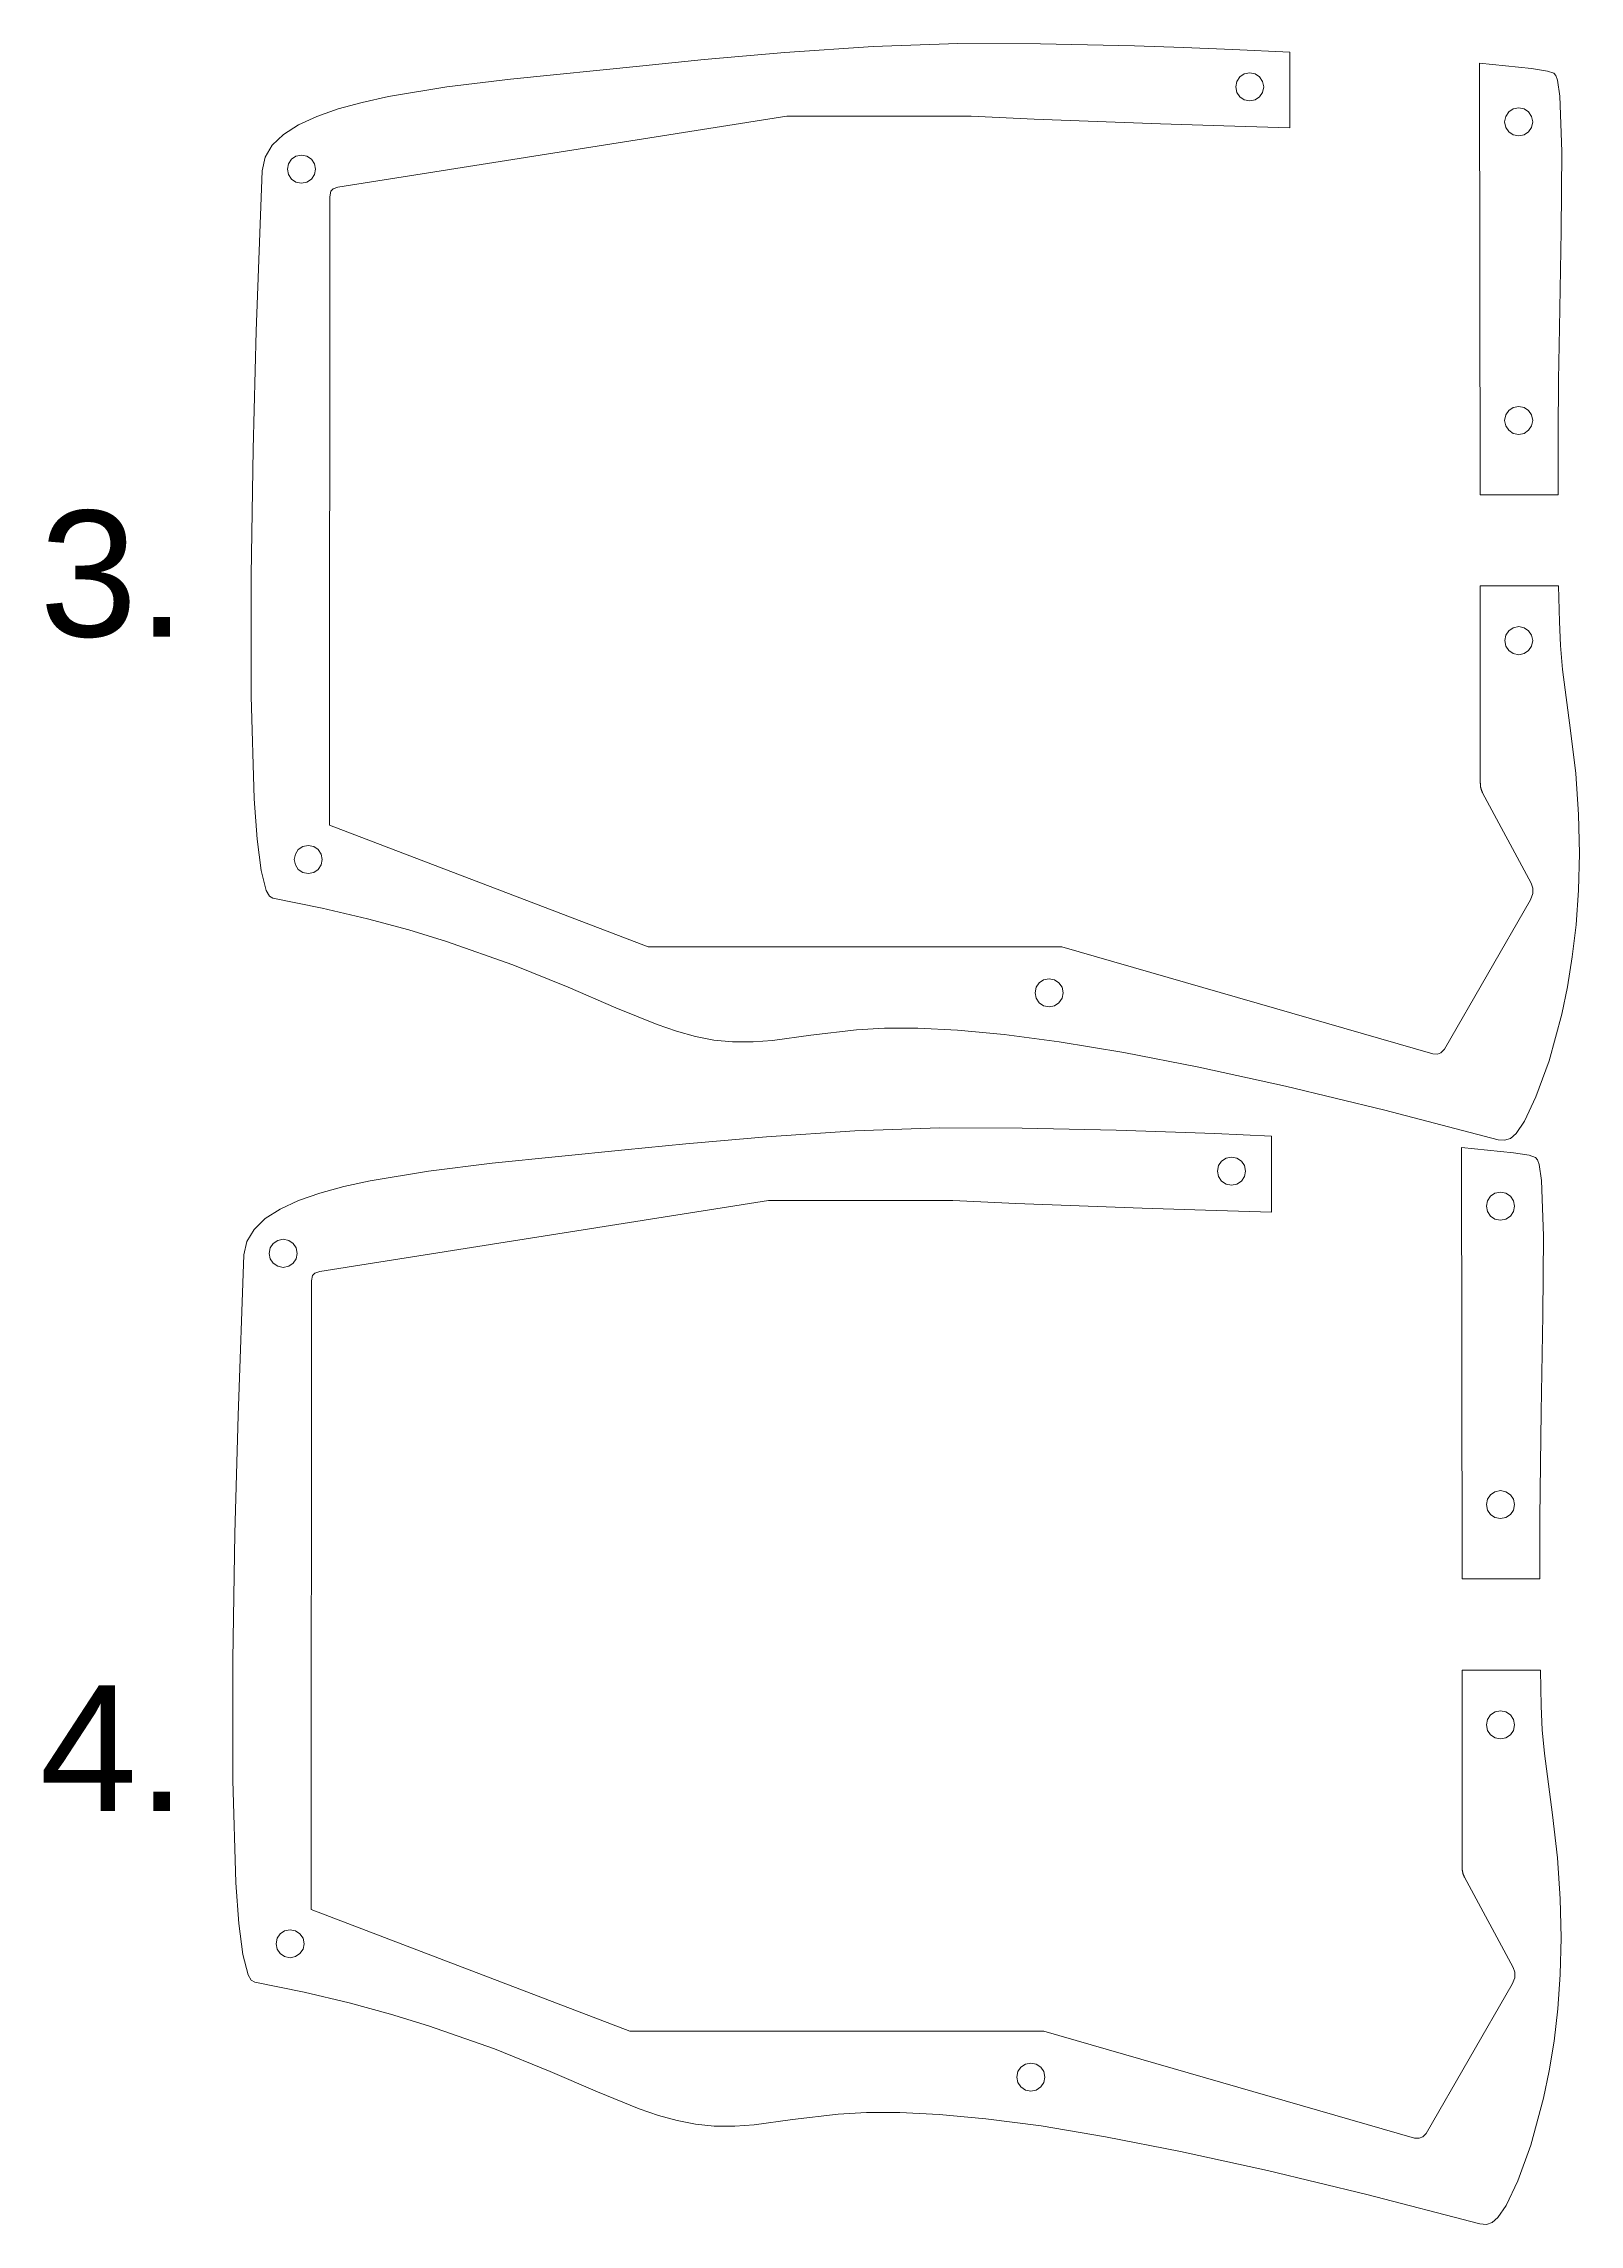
# Model space of a CAD drawing. Extents: x -219 to 329, y -29 to 491.
# Drawn here: x -215.5 to -32.4, y -28.4 to 231.5 of the extents above; entities that cross this region are included whole.
import ezdxf

# ---------------------------------------------------------------- set-up
doc = ezdxf.new("R2010")
doc.units = 0
doc.header["$MEASUREMENT"] = 0
doc.layers.get('0').update_dxf_attribs({"lineweight": 25, "true_color": 0xffffff})
doc.layers.add('Layer 1', color=7, linetype='BYLAYER', lineweight=5, true_color=0xffffff)
doc.styles.add('textstyle2', font='')
doc.styles.add('textstyle6', font='')
doc.styles.get('textstyle2').set_extended_font_data('Nimbus Sans [UKWN]')
doc.styles.get('textstyle6').set_extended_font_data('Nimbus Sans [UKWN]')

msp = doc.modelspace()

# ---------------------------------------------------------------- texts
at = {"char_height": 1, "attachment_point": 1}
for s, insert, style in [('\\C7;\\H15;3.', (-215.99, 175.85), 'textstyle6'), ('\\C7;\\H15;4.', (-215.99, 35.85), 'textstyle2')]:
    msp.add_mtext(s, dxfattribs=dict(at, insert=insert, style=style))

# ---------------------------------------------------------------- linework, layer by layer
at = {"layer": 'Layer 1'}
for p, q in [((-106.51, 231.52), (-116.6, 231.17)), ((-96.67, 231.49), (-106.51, 231.52)), ((-85.46, 231.24), (-96.67, 231.49)), ((-144.06, 228.89), (-159.85, 227.29)), ((-136.76, 229.62), (-144.06, 228.89)), ((-127.15, 230.46), (-136.76, 229.62)), ((-116.6, 231.17), (-127.15, 230.46)), ((-79.6, 231.05), (-85.46, 231.24)), ((-73.71, 230.83), (-79.6, 231.05)), ((-66.94, 230.51), (-73.71, 230.83)), ((-73.71, 230.83), (-73.71, 230.83)), ((-66.93, 221.47), (-66.94, 230.51)), ((-38.11, 228.55), (-44.31, 229.18)), ((-44.31, 229.18), (-44.22, 177.75)), ((-167.44, 226.36), (-174.39, 225.21)), ((-159.85, 227.29), (-167.44, 226.36)), ((-73.25, 227.02), (-73.38, 226.36)), ((-73.38, 226.36), (-73.25, 225.71)), ((-72.89, 227.55), (-73.25, 227.02)), ((-72.36, 227.91), (-72.89, 227.55)), ((-71.71, 228.04), (-72.36, 227.91)), ((-71.06, 227.91), (-71.71, 228.04)), ((-70.53, 227.55), (-71.06, 227.91)), ((-70.17, 227.02), (-70.53, 227.55)), ((-70.04, 226.36), (-70.17, 227.02)), ((-70.17, 225.71), (-70.04, 226.36)), ((-70.04, 226.36), (-70.04, 226.36)), ((-36.2, 228.24), (-38.11, 228.55)), ((-35.46, 227.99), (-36.2, 228.24)), ((-35.23, 227.71), (-35.46, 227.99)), ((-35.03, 227.15), (-35.23, 227.71)), ((-34.75, 225.24), (-35.03, 227.15)), ((-180.4, 223.73), (-182.94, 222.84)), ((-177.53, 224.52), (-180.4, 223.73)), ((-174.39, 225.21), (-177.53, 224.52)), ((-73.25, 225.71), (-72.89, 225.18)), ((-72.89, 225.18), (-72.36, 224.82)), ((-72.36, 224.82), (-71.71, 224.69)), ((-71.71, 224.69), (-71.06, 224.82)), ((-71.06, 224.82), (-70.53, 225.18)), ((-70.53, 225.18), (-70.17, 225.71)), ((-40.3, 223.73), (-40.83, 223.37)), ((-39.64, 223.86), (-40.3, 223.73)), ((-38.99, 223.73), (-39.64, 223.86)), ((-38.46, 223.37), (-38.99, 223.73)), ((-34.51, 218.67), (-34.75, 225.24)), ((-185.12, 221.84), (-186.91, 220.7)), ((-182.94, 222.84), (-185.12, 221.84)), ((-180.42, 214.41), (-126.89, 222.86)), ((-126.89, 222.86), (-104.94, 222.86)), ((-104.94, 222.86), (-97.42, 222.51)), ((-97.42, 222.51), (-89.89, 222.22)), ((-89.89, 222.22), (-82.35, 221.96)), ((-82.35, 221.96), (-74.8, 221.71)), ((-74.8, 221.71), (-66.93, 221.47)), ((-41.19, 222.84), (-41.32, 222.19)), ((-41.32, 222.19), (-41.19, 221.53)), ((-40.83, 223.37), (-41.19, 222.84)), ((-41.19, 221.53), (-40.83, 221)), ((-40.83, 221), (-40.3, 220.64)), ((-38.99, 220.64), (-38.46, 221)), ((-38.1, 222.84), (-38.46, 223.37)), ((-38.46, 221), (-38.1, 221.53)), ((-37.97, 222.19), (-38.1, 222.84)), ((-38.1, 221.53), (-37.97, 222.19)), ((-37.97, 222.19), (-37.97, 222.19)), ((-188.25, 219.41), (-189.11, 217.98)), ((-186.91, 220.7), (-188.25, 219.41)), ((-40.3, 220.64), (-39.64, 220.51)), ((-39.64, 220.51), (-38.99, 220.64)), ((-34.58, 209.17), (-34.51, 218.67)), ((-189.46, 216.37), (-190.15, 197.23)), ((-189.11, 217.98), (-189.46, 216.37)), ((-186.31, 217.21), (-186.44, 216.56)), ((-186.44, 216.56), (-186.31, 215.91)), ((-185.95, 217.74), (-186.31, 217.21)), ((-186.31, 215.91), (-185.95, 215.38)), ((-185.42, 218.1), (-185.95, 217.74)), ((-184.76, 218.23), (-185.42, 218.1)), ((-184.11, 218.1), (-184.76, 218.23)), ((-183.58, 217.74), (-184.11, 218.1)), ((-183.22, 217.21), (-183.58, 217.74)), ((-183.58, 215.38), (-183.22, 215.91)), ((-183.09, 216.56), (-183.22, 217.21)), ((-183.22, 215.91), (-183.09, 216.56)), ((-183.09, 216.56), (-183.09, 216.56)), ((-185.95, 215.38), (-185.42, 215.02)), ((-185.42, 215.02), (-184.76, 214.89)), ((-184.76, 214.89), (-184.11, 215.02)), ((-184.11, 215.02), (-183.58, 215.38)), ((-181.41, 138.36), (-181.39, 213.27)), ((-181.39, 213.27), (-181.27, 213.93)), ((-181.27, 213.93), (-180.99, 214.21)), ((-180.99, 214.21), (-180.42, 214.41)), ((-34.78, 197.66), (-34.58, 209.17)), ((-34.88, 191.44), (-34.78, 197.66)), ((-190.15, 197.23), (-190.52, 183.17)), ((-34.94, 185.05), (-34.88, 191.44)), ((-41.19, 187.26), (-41.32, 186.61)), ((-40.83, 187.79), (-41.19, 187.26)), ((-40.3, 188.15), (-40.83, 187.79)), ((-39.64, 188.28), (-40.3, 188.15)), ((-38.99, 188.15), (-39.64, 188.28)), ((-38.46, 187.79), (-38.99, 188.15)), ((-38.1, 187.26), (-38.46, 187.79)), ((-37.97, 186.61), (-38.1, 187.26)), ((-41.32, 186.61), (-41.19, 185.96)), ((-41.19, 185.96), (-40.83, 185.43)), ((-40.83, 185.43), (-40.3, 185.07)), ((-40.3, 185.07), (-39.64, 184.94)), ((-39.64, 184.94), (-38.99, 185.07)), ((-38.99, 185.07), (-38.46, 185.43)), ((-38.46, 185.43), (-38.1, 185.96)), ((-38.1, 185.96), (-37.97, 186.61)), ((-37.97, 186.61), (-37.97, 186.61)), ((-34.94, 177.75), (-34.94, 185.05)), ((-190.52, 183.17), (-190.77, 168.16)), ((-44.22, 177.75), (-34.94, 177.75)), ((-190.77, 168.16), (-190.77, 153.76)), ((-34.89, 166.89), (-44.22, 166.89)), ((-44.22, 166.89), (-44.22, 164.84)), ((-34.77, 162.59), (-34.89, 166.89)), ((-44.22, 164.84), (-44.22, 162.46)), ((-44.22, 162.46), (-44.22, 160.09)), ((-40.82, 161.54), (-41.18, 161.01)), ((-40.29, 161.9), (-40.82, 161.54)), ((-39.64, 162.03), (-40.29, 161.9)), ((-38.99, 161.9), (-39.64, 162.03)), ((-38.46, 161.54), (-38.99, 161.9)), ((-38.1, 161.01), (-38.46, 161.54)), ((-34.66, 159.79), (-34.77, 162.59)), ((-44.22, 160.09), (-44.22, 157.71)), ((-41.18, 161.01), (-41.31, 160.36)), ((-41.31, 160.36), (-41.18, 159.71)), ((-41.18, 159.71), (-40.82, 159.17)), ((-40.82, 159.17), (-40.29, 158.82)), ((-40.29, 158.82), (-39.64, 158.68)), ((-39.64, 158.68), (-38.99, 158.82)), ((-38.99, 158.82), (-38.46, 159.17)), ((-38.46, 159.17), (-38.1, 159.71)), ((-37.97, 160.36), (-38.1, 161.01)), ((-38.1, 159.71), (-37.97, 160.36)), ((-37.97, 160.36), (-37.97, 160.36)), ((-34.41, 156.94), (-34.66, 159.79)), ((-44.22, 157.71), (-44.22, 155.34)), ((-33.45, 149.65), (-34.41, 156.94)), ((-190.77, 153.76), (-190.41, 141.52)), ((-44.22, 155.34), (-44.22, 152.96)), ((-44.22, 152.96), (-44.22, 150.58)), ((-44.22, 150.58), (-44.22, 148.21)), ((-44.22, 148.21), (-44.22, 145.83)), ((-32.84, 144.52), (-33.45, 149.65)), ((-44.22, 145.83), (-44.22, 143.46)), ((-44.22, 143.46), (-44.22, 143.39)), ((-44.22, 143.39), (-44.21, 143.32)), ((-44.21, 143.32), (-44.21, 143.26)), ((-44.21, 143.26), (-44.21, 143.2)), ((-44.21, 143.2), (-44.2, 143.15)), ((-44.2, 143.15), (-44.2, 143.09)), ((-44.2, 143.09), (-44.19, 143.04)), ((-44.19, 143.04), (-44.19, 143)), ((-44.19, 143), (-44.18, 142.95)), ((-32.51, 139.63), (-32.84, 144.52)), ((-190.41, 141.52), (-190.06, 136.69)), ((-44.18, 142.95), (-44.18, 142.91)), ((-44.18, 142.91), (-44.17, 142.86)), ((-44.17, 142.86), (-44.16, 142.82)), ((-44.16, 142.82), (-44.15, 142.79)), ((-44.15, 142.79), (-44.14, 142.75)), ((-44.14, 142.75), (-44.13, 142.72)), ((-44.13, 142.72), (-44.12, 142.68)), ((-44.12, 142.68), (-44.11, 142.65)), ((-44.11, 142.65), (-44.1, 142.62)), ((-44.1, 142.62), (-44.09, 142.59)), ((-44.09, 142.59), (-44.08, 142.56)), ((-44.08, 142.56), (-44.07, 142.53)), ((-44.07, 142.53), (-44.06, 142.5)), ((-44.06, 142.5), (-44.05, 142.47)), ((-44.05, 142.47), (-44.04, 142.44)), ((-44.04, 142.44), (-44.03, 142.42)), ((-44.03, 142.42), (-44.01, 142.39)), ((-44.01, 142.39), (-44, 142.36)), ((-44, 142.36), (-43.99, 142.33)), ((-43.99, 142.33), (-43.98, 142.3)), ((-43.98, 142.3), (-43.97, 142.27)), ((-43.97, 142.27), (-43.95, 142.24)), ((-43.95, 142.24), (-43.94, 142.21)), ((-43.94, 142.21), (-38.14, 131.46)), ((-143.44, 123.86), (-181.41, 138.36)), ((-32.41, 134.99), (-32.51, 139.63)), ((-190.06, 136.69), (-189.58, 132.97)), ((-185.14, 135.46), (-185.49, 134.93)), ((-184.6, 135.82), (-185.14, 135.46)), ((-183.95, 135.95), (-184.6, 135.82)), ((-183.3, 135.82), (-183.95, 135.95)), ((-182.77, 135.46), (-183.3, 135.82)), ((-182.41, 134.93), (-182.77, 135.46)), ((-189.58, 132.97), (-188.96, 130.57)), ((-185.49, 134.93), (-185.63, 134.28)), ((-185.63, 134.28), (-185.49, 133.63)), ((-185.49, 133.63), (-185.14, 133.09)), ((-185.14, 133.09), (-184.6, 132.73)), ((-184.6, 132.73), (-183.95, 132.6)), ((-183.95, 132.6), (-183.3, 132.73)), ((-183.3, 132.73), (-182.77, 133.09)), ((-182.77, 133.09), (-182.41, 133.63)), ((-182.28, 134.28), (-182.41, 134.93)), ((-182.41, 133.63), (-182.28, 134.28)), ((-182.28, 134.28), (-182.28, 134.28)), ((-32.52, 130.61), (-32.41, 134.99)), ((-188.96, 130.57), (-188.58, 129.92)), ((-37.95, 130.23), (-38.24, 129.46)), ((-38.14, 131.46), (-37.95, 130.86)), ((-37.95, 130.86), (-37.95, 130.23)), ((-32.81, 126.49), (-32.52, 130.61)), ((-188.58, 129.92), (-188.17, 129.68)), ((-188.17, 129.68), (-182.29, 128.49)), ((-182.29, 128.49), (-176.9, 127.22)), ((-38.24, 129.46), (-48.49, 111.66)), ((-176.9, 127.22), (-171.97, 125.88)), ((-171.97, 125.88), (-167.46, 124.51)), ((-33.25, 122.66), (-32.81, 126.49)), ((-167.46, 124.51), (-159.57, 121.73)), ((-94.1, 123.86), (-143.44, 123.86)), ((-49.88, 111.12), (-94.1, 123.86)), ((-33.83, 119.11), (-33.25, 122.66)), ((-159.57, 121.73), (-152.95, 119.04)), ((-96.82, 119.57), (-97.18, 119.04)), ((-96.29, 119.93), (-96.82, 119.57)), ((-95.64, 120.06), (-96.29, 119.93)), ((-94.98, 119.93), (-95.64, 120.06)), ((-94.45, 119.57), (-94.98, 119.93)), ((-94.09, 119.04), (-94.45, 119.57)), ((-152.95, 119.04), (-147.3, 116.61)), ((-97.18, 119.04), (-97.31, 118.38)), ((-97.31, 118.38), (-97.18, 117.73)), ((-97.18, 117.73), (-96.82, 117.2)), ((-96.82, 117.2), (-96.29, 116.84)), ((-94.98, 116.84), (-94.45, 117.2)), ((-94.45, 117.2), (-94.09, 117.73)), ((-93.96, 118.38), (-94.09, 119.04)), ((-94.09, 117.73), (-93.96, 118.38)), ((-93.96, 118.38), (-93.96, 118.38)), ((-34.5, 115.85), (-33.83, 119.11)), ((-147.3, 116.61), (-142.35, 114.6)), ((-142.35, 114.6), (-140.04, 113.81)), ((-96.29, 116.84), (-95.64, 116.71)), ((-95.64, 116.71), (-94.98, 116.84)), ((-36.01, 110.27), (-34.5, 115.85)), ((-140.04, 113.81), (-137.8, 113.19)), ((-137.8, 113.19), (-135.6, 112.76)), ((-135.6, 112.76), (-133.39, 112.54)), ((-133.39, 112.54), (-130.91, 112.53)), ((-130.91, 112.53), (-128.62, 112.69)), ((-128.62, 112.69), (-124.04, 113.33)), ((-124.04, 113.33), (-118.6, 113.98)), ((-118.6, 113.98), (-115.24, 114.16)), ((-115.24, 114.16), (-111.27, 114.17)), ((-111.27, 114.17), (-106.56, 113.94)), ((-106.56, 113.94), (-100.99, 113.42)), ((-100.99, 113.42), (-94.42, 112.55)), ((-94.42, 112.55), (-86.73, 111.28)), ((-86.73, 111.28), (-77.78, 109.53)), ((-77.78, 109.53), (-67.44, 107.25)), ((-49.32, 111.09), (-49.88, 111.12)), ((-48.91, 111.25), (-49.32, 111.09)), ((-48.49, 111.66), (-48.91, 111.25)), ((-37.58, 105.99), (-36.01, 110.27)), ((-67.44, 107.25), (-55.59, 104.39)), ((-55.59, 104.39), (-42.08, 100.88)), ((-38.97, 103.09), (-37.58, 105.99)), ((-118.78, 101.94), (-129.32, 101.23)), ((-108.68, 102.29), (-118.78, 101.94)), ((-98.84, 102.26), (-108.68, 102.29)), ((-87.63, 102.01), (-98.84, 102.26)), ((-81.77, 101.82), (-87.63, 102.01)), ((-75.88, 101.6), (-81.77, 101.82)), ((-69.11, 101.28), (-75.88, 101.6)), ((-75.88, 101.6), (-75.88, 101.6)), ((-40.62, 101.03), (-39.95, 101.63)), ((-39.95, 101.63), (-38.97, 103.09)), ((-146.23, 99.67), (-162.02, 98.07)), ((-138.93, 100.39), (-146.23, 99.67)), ((-129.32, 101.23), (-138.93, 100.39)), ((-73.88, 98.81), (-74.53, 98.68)), ((-73.23, 98.68), (-73.88, 98.81)), ((-69.1, 92.24), (-69.11, 101.28)), ((-40.28, 99.32), (-46.48, 99.95)), ((-46.48, 99.95), (-46.39, 48.52)), ((-42.08, 100.88), (-41.32, 100.82)), ((-41.32, 100.82), (-40.62, 101.03)), ((-38.38, 99.02), (-40.28, 99.32)), ((-37.63, 98.76), (-38.38, 99.02)), ((-169.61, 97.13), (-176.57, 95.98)), ((-162.02, 98.07), (-169.61, 97.13)), ((-75.43, 97.79), (-75.56, 97.14)), ((-75.56, 97.14), (-75.43, 96.48)), ((-75.07, 98.32), (-75.43, 97.79)), ((-75.43, 96.48), (-75.07, 95.95)), ((-74.53, 98.68), (-75.07, 98.32)), ((-72.7, 98.32), (-73.23, 98.68)), ((-72.34, 97.79), (-72.7, 98.32)), ((-72.7, 95.95), (-72.34, 96.48)), ((-72.21, 97.14), (-72.34, 97.79)), ((-72.34, 96.48), (-72.21, 97.14)), ((-72.21, 97.14), (-72.21, 97.14)), ((-37.4, 98.48), (-37.63, 98.76)), ((-37.21, 97.92), (-37.4, 98.48)), ((-36.92, 96.02), (-37.21, 97.92)), ((-185.11, 93.62), (-187.29, 92.61)), ((-182.57, 94.51), (-185.11, 93.62)), ((-182.59, 85.18), (-129.07, 93.63)), ((-179.71, 95.29), (-182.57, 94.51)), ((-176.57, 95.98), (-179.71, 95.29)), ((-129.07, 93.63), (-107.12, 93.63)), ((-107.12, 93.63), (-99.6, 93.28)), ((-75.07, 95.95), (-74.53, 95.59)), ((-74.53, 95.59), (-73.88, 95.46)), ((-73.88, 95.46), (-73.23, 95.59)), ((-73.23, 95.59), (-72.7, 95.95)), ((-43.36, 93.61), (-43.49, 92.96)), ((-43, 94.14), (-43.36, 93.61)), ((-42.47, 94.5), (-43, 94.14)), ((-41.82, 94.63), (-42.47, 94.5)), ((-41.16, 94.5), (-41.82, 94.63)), ((-40.63, 94.14), (-41.16, 94.5)), ((-40.27, 93.61), (-40.63, 94.14)), ((-40.14, 92.96), (-40.27, 93.61)), ((-36.68, 89.44), (-36.92, 96.02)), ((-189.08, 91.47), (-190.42, 90.19)), ((-187.29, 92.61), (-189.08, 91.47)), ((-99.6, 93.28), (-92.06, 92.99)), ((-92.06, 92.99), (-84.52, 92.73)), ((-84.52, 92.73), (-76.97, 92.49)), ((-76.97, 92.49), (-69.1, 92.24)), ((-43.49, 92.96), (-43.36, 92.31)), ((-43.36, 92.31), (-43, 91.77)), ((-43, 91.77), (-42.47, 91.42)), ((-42.47, 91.42), (-41.82, 91.28)), ((-41.82, 91.28), (-41.16, 91.42)), ((-41.16, 91.42), (-40.63, 91.77)), ((-40.63, 91.77), (-40.27, 92.31)), ((-40.27, 92.31), (-40.14, 92.96)), ((-40.14, 92.96), (-40.14, 92.96)), ((-191.29, 88.75), (-191.63, 87.14)), ((-190.42, 90.19), (-191.29, 88.75)), ((-188.12, 88.52), (-188.48, 87.98)), ((-187.59, 88.87), (-188.12, 88.52)), ((-186.94, 89.01), (-187.59, 88.87)), ((-186.28, 88.87), (-186.94, 89.01)), ((-185.75, 88.52), (-186.28, 88.87)), ((-185.39, 87.98), (-185.75, 88.52)), ((-36.75, 79.95), (-36.68, 89.44)), ((-191.63, 87.14), (-192.32, 68.01)), ((-188.48, 87.98), (-188.61, 87.33)), ((-188.61, 87.33), (-188.48, 86.68)), ((-188.48, 86.68), (-188.12, 86.15)), ((-188.12, 86.15), (-187.59, 85.79)), ((-187.59, 85.79), (-186.94, 85.66)), ((-186.94, 85.66), (-186.28, 85.79)), ((-186.28, 85.79), (-185.75, 86.15)), ((-185.75, 86.15), (-185.39, 86.68)), ((-185.26, 87.33), (-185.39, 87.98)), ((-185.39, 86.68), (-185.26, 87.33)), ((-185.26, 87.33), (-185.26, 87.33)), ((-183.59, 9.13), (-183.56, 84.05)), ((-183.56, 84.05), (-183.45, 84.71)), ((-183.45, 84.71), (-183.16, 84.99)), ((-183.16, 84.99), (-182.59, 85.18)), ((-36.95, 68.43), (-36.75, 79.95)), ((-192.32, 68.01), (-192.69, 53.94)), ((-37.05, 62.21), (-36.95, 68.43)), ((-37.12, 55.82), (-37.05, 62.21)), ((-43.36, 58.03), (-43.49, 57.38)), ((-43.49, 57.38), (-43.36, 56.73)), ((-43, 58.57), (-43.36, 58.03)), ((-42.47, 58.92), (-43, 58.57)), ((-41.82, 59.06), (-42.47, 58.92)), ((-41.16, 58.92), (-41.82, 59.06)), ((-40.63, 58.57), (-41.16, 58.92)), ((-40.27, 58.03), (-40.63, 58.57)), ((-40.14, 57.38), (-40.27, 58.03)), ((-40.27, 56.73), (-40.14, 57.38)), ((-40.14, 57.38), (-40.14, 57.38)), ((-43.36, 56.73), (-43, 56.2)), ((-43, 56.2), (-42.47, 55.84)), ((-42.47, 55.84), (-41.82, 55.71)), ((-41.82, 55.71), (-41.16, 55.84)), ((-41.16, 55.84), (-40.63, 56.2)), ((-40.63, 56.2), (-40.27, 56.73)), ((-37.12, 48.52), (-37.12, 55.82)), ((-192.69, 53.94), (-192.94, 38.93)), ((-46.39, 48.52), (-37.12, 48.52)), ((-192.94, 38.93), (-192.94, 24.54)), ((-37.06, 37.66), (-46.39, 37.66)), ((-46.39, 37.66), (-46.39, 35.61)), ((-36.95, 33.36), (-37.06, 37.66)), ((-46.39, 35.61), (-46.39, 33.23)), ((-46.39, 33.23), (-46.39, 30.86)), ((-43.35, 31.78), (-43.49, 31.13)), ((-43, 32.31), (-43.35, 31.78)), ((-42.46, 32.67), (-43, 32.31)), ((-41.81, 32.8), (-42.46, 32.67)), ((-41.16, 32.67), (-41.81, 32.8)), ((-40.63, 32.31), (-41.16, 32.67)), ((-40.27, 31.78), (-40.63, 32.31)), ((-40.14, 31.13), (-40.27, 31.78)), ((-36.83, 30.56), (-36.95, 33.36)), ((-46.39, 30.86), (-46.39, 28.48)), ((-43.49, 31.13), (-43.35, 30.48)), ((-43.35, 30.48), (-43, 29.95)), ((-43, 29.95), (-42.46, 29.59)), ((-42.46, 29.59), (-41.81, 29.46)), ((-41.81, 29.46), (-41.16, 29.59)), ((-41.16, 29.59), (-40.63, 29.95)), ((-40.63, 29.95), (-40.27, 30.48)), ((-40.27, 30.48), (-40.14, 31.13)), ((-40.14, 31.13), (-40.14, 31.13)), ((-36.58, 27.71), (-36.83, 30.56)), ((-46.39, 28.48), (-46.39, 26.11)), ((-46.39, 26.11), (-46.39, 23.73)), ((-35.62, 20.42), (-36.58, 27.71)), ((-192.94, 24.54), (-192.58, 12.29)), ((-46.39, 23.73), (-46.39, 21.36)), ((-46.39, 21.36), (-46.39, 18.98)), ((-46.39, 18.98), (-46.39, 16.6)), ((-35.02, 15.29), (-35.62, 20.42)), ((-46.39, 16.6), (-46.39, 14.23)), ((-46.39, 14.23), (-46.39, 14.16)), ((-46.39, 14.16), (-46.39, 14.1)), ((-46.39, 14.1), (-46.38, 14.03)), ((-46.38, 14.03), (-46.38, 13.98)), ((-46.38, 13.98), (-46.38, 13.92)), ((-46.38, 13.92), (-46.37, 13.87)), ((-46.37, 13.87), (-46.37, 13.82)), ((-46.37, 13.82), (-46.36, 13.77)), ((-46.36, 13.77), (-46.35, 13.72)), ((-46.35, 13.72), (-46.35, 13.68)), ((-46.35, 13.68), (-46.34, 13.64)), ((-46.34, 13.64), (-46.33, 13.6)), ((-46.33, 13.6), (-46.32, 13.56)), ((-46.32, 13.56), (-46.32, 13.52)), ((-46.32, 13.52), (-46.31, 13.49)), ((-46.31, 13.49), (-46.3, 13.45)), ((-46.3, 13.45), (-46.29, 13.42)), ((-46.29, 13.42), (-46.28, 13.39)), ((-46.28, 13.39), (-46.27, 13.36)), ((-46.27, 13.36), (-46.26, 13.33)), ((-46.26, 13.33), (-46.25, 13.3)), ((-46.25, 13.3), (-46.23, 13.27)), ((-46.23, 13.27), (-46.22, 13.24)), ((-46.22, 13.24), (-46.21, 13.22)), ((-46.21, 13.22), (-46.2, 13.19)), ((-46.2, 13.19), (-46.19, 13.16)), ((-46.19, 13.16), (-46.18, 13.13)), ((-46.18, 13.13), (-46.16, 13.1)), ((-46.16, 13.1), (-46.15, 13.07)), ((-46.15, 13.07), (-46.14, 13.04)), ((-46.14, 13.04), (-46.13, 13.01)), ((-46.13, 13.01), (-46.12, 12.98)), ((-34.68, 10.4), (-35.02, 15.29)), ((-192.58, 12.29), (-192.24, 7.46)), ((-46.12, 12.98), (-40.32, 2.23)), ((-34.58, 5.76), (-34.68, 10.4)), ((-145.62, -5.37), (-183.59, 9.13)), ((-192.24, 7.46), (-191.76, 3.75)), ((-187.67, 5.7), (-187.8, 5.05)), ((-187.31, 6.23), (-187.67, 5.7)), ((-186.78, 6.59), (-187.31, 6.23)), ((-186.13, 6.72), (-186.78, 6.59)), ((-185.47, 6.59), (-186.13, 6.72)), ((-184.94, 6.23), (-185.47, 6.59)), ((-184.58, 5.7), (-184.94, 6.23)), ((-184.45, 5.05), (-184.58, 5.7)), ((-34.69, 1.38), (-34.58, 5.76)), ((-191.76, 3.75), (-191.13, 1.35)), ((-187.8, 5.05), (-187.67, 4.4)), ((-187.67, 4.4), (-187.31, 3.87)), ((-187.31, 3.87), (-186.78, 3.51)), ((-186.78, 3.51), (-186.13, 3.38)), ((-186.13, 3.38), (-185.47, 3.51)), ((-185.47, 3.51), (-184.94, 3.87)), ((-184.94, 3.87), (-184.58, 4.4)), ((-184.58, 4.4), (-184.45, 5.05)), ((-184.45, 5.05), (-184.45, 5.05)), ((-191.13, 1.35), (-190.76, 0.7)), ((-190.76, 0.7), (-190.34, 0.45)), ((-190.34, 0.45), (-184.46, -0.74)), ((-40.42, 0.23), (-50.66, -17.57)), ((-40.12, 1), (-40.42, 0.23)), ((-40.32, 2.23), (-40.12, 1.64)), ((-40.12, 1.64), (-40.12, 1)), ((-34.98, -2.73), (-34.69, 1.38)), ((-184.46, -0.74), (-179.07, -2.01)), ((-179.07, -2.01), (-174.14, -3.34)), ((-174.14, -3.34), (-169.63, -4.72)), ((-169.63, -4.72), (-161.74, -7.5)), ((-35.43, -6.57), (-34.98, -2.73)), ((-161.74, -7.5), (-155.12, -10.19)), ((-96.27, -5.37), (-145.62, -5.37)), ((-52.06, -18.11), (-96.27, -5.37)), ((-36, -10.12), (-35.43, -6.57)), ((-155.12, -10.19), (-149.47, -12.62)), ((-99.35, -10.19), (-99.48, -10.84)), ((-98.99, -9.66), (-99.35, -10.19)), ((-98.46, -9.3), (-98.99, -9.66)), ((-97.81, -9.17), (-98.46, -9.3)), ((-97.16, -9.3), (-97.81, -9.17)), ((-96.62, -9.66), (-97.16, -9.3)), ((-96.26, -10.19), (-96.62, -9.66)), ((-96.13, -10.84), (-96.26, -10.19)), ((-36.67, -13.37), (-36, -10.12)), ((-149.47, -12.62), (-144.52, -14.63)), ((-99.48, -10.84), (-99.35, -11.49)), ((-99.35, -11.49), (-98.99, -12.03)), ((-98.99, -12.03), (-98.46, -12.39)), ((-98.46, -12.39), (-97.81, -12.52)), ((-97.81, -12.52), (-97.16, -12.39)), ((-97.16, -12.39), (-96.62, -12.03)), ((-96.62, -12.03), (-96.26, -11.49)), ((-96.26, -11.49), (-96.13, -10.84)), ((-96.13, -10.84), (-96.13, -10.84)), ((-144.52, -14.63), (-142.21, -15.42)), ((-142.21, -15.42), (-139.98, -16.04)), ((-126.21, -15.9), (-120.77, -15.25)), ((-120.77, -15.25), (-117.41, -15.07)), ((-117.41, -15.07), (-113.44, -15.06)), ((-113.44, -15.06), (-108.73, -15.29)), ((-108.73, -15.29), (-103.16, -15.81)), ((-38.18, -18.95), (-36.67, -13.37)), ((-139.98, -16.04), (-137.77, -16.47)), ((-137.77, -16.47), (-135.56, -16.69)), ((-135.56, -16.69), (-133.09, -16.7)), ((-133.09, -16.7), (-130.79, -16.54)), ((-130.79, -16.54), (-126.21, -15.9)), ((-103.16, -15.81), (-96.59, -16.67)), ((-96.59, -16.67), (-88.9, -17.95)), ((-88.9, -17.95), (-79.95, -19.7)), ((-51.5, -18.13), (-52.06, -18.11)), ((-51.09, -17.98), (-51.5, -18.13)), ((-50.66, -17.57), (-51.09, -17.98)), ((-79.95, -19.7), (-69.61, -21.98)), ((-39.75, -23.23), (-38.18, -18.95)), ((-69.61, -21.98), (-57.76, -24.84)), ((-41.14, -26.14), (-39.75, -23.23)), ((-57.76, -24.84), (-44.26, -28.35)), ((-44.26, -28.35), (-43.49, -28.4)), ((-43.49, -28.4), (-42.79, -28.2)), ((-42.79, -28.2), (-42.13, -27.6)), ((-42.13, -27.6), (-41.14, -26.14))]:
    msp.add_line(p, q, dxfattribs=at)

msp.set_redraw_order([(e.dxf.handle, doc.entitydb.next_handle()) for e in msp.query("TEXT MTEXT ATTDEF DIMENSION ARC_DIMENSION")])  # texts and dimensions are drawn at this point

doc.saveas('drawing.dxf')
